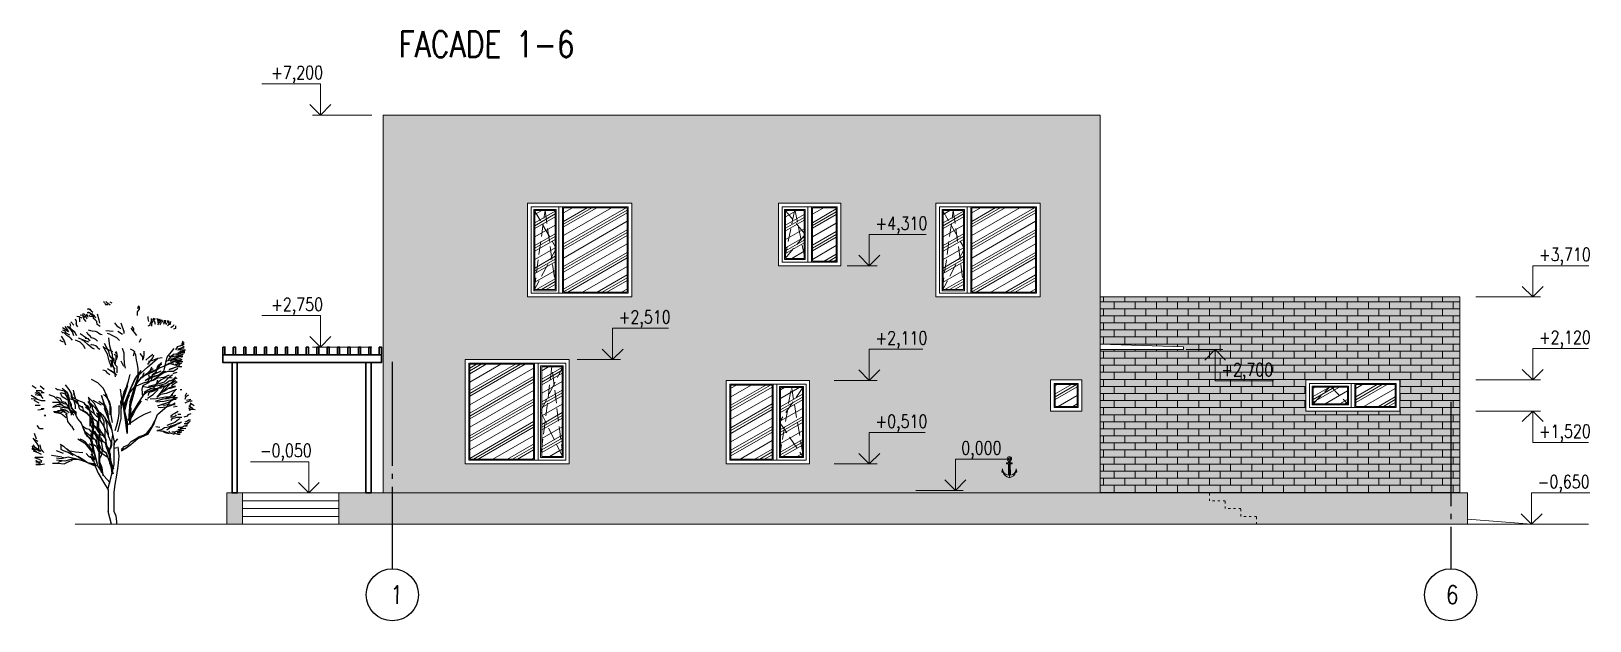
# Model space of a CAD drawing. Header units: millimetres. Extents: x 53645 to 137188, y 78097 to 135533.
# Drawn here: x 54394 to 84291, y 124221 to 135533 of the extents above; entities that cross this region are included whole.
import ezdxf

# ---------------------------------------------------------------- set-up
doc = ezdxf.new("R2010")
doc.units = ezdxf.units.MM
for name, pattern in [('ACAD_ISO03W100', [30, 12, -18]), ('CONTI', [0]), ('GOST2.303 4', [7, 5, -2, 0]), ('GOST2.303 5', [24, 20, -1.5, 1, -1.5])]:
    doc.linetypes.add(name, pattern=pattern)
for name, color, linetype in [('axis_dim', 40, 'CONTI'), ('tree', 67, 'Continuous'), ('wall', 5, 'Continuous')]:
    doc.layers.add(name, color=color, linetype=linetype)
for name, color, linetype, lineweight in [('doors_windows', 4, 'Continuous', 5), ('hatch', 7, 'Continuous', 5), ('mark', 174, 'Continuous', 15), ('Wall2', 5, 'Continuous', 5)]:
    doc.layers.add(name, color=color, linetype=linetype, lineweight=lineweight)
doc.styles.add('$DDT_AUDIT_GENERATED_(7E2899)_FixedEmptyName', font='ltypeshp.shx')
doc.styles.add('GOST 2.304', font='CS_Gost2304.shx', dxfattribs={"width": 0.8, "oblique": 15})
pattern_1 = [(0, (42856.98, -39823.39), (0, 135.4836), []), (90, (42856.98, -39823.39), (-203.2, 135.4836), [135.4836, -135.4836])]

msp = doc.modelspace()

# ---------------------------------------------------------------- texts
at = {"layer": 'axis_dim', "color": 18, "linetype": 'Continuous', "lineweight": 25, "ltscale": 100, "true_color": 0x000000, "char_height": 350, "attachment_point": 1, "style": 'GOST 2.304'}
for s, insert, width in [('\\Fsimplex.shx;\\W0.8000000000;\\Q0.2617993878;\\T1.0000000000;\\o\\l1', (61285.2, 124896.4), 360.064), ('\\Fsimplex.shx;\\W0.8000000000;\\Q0.2617993878;\\T1.0000000000;\\o\\l6', (81531.7, 124896.4), 479.936)]:
    msp.add_mtext(s, dxfattribs=dict(at, insert=insert, width=width))
at = {"layer": 'mark', "linetype": 'Continuous', "ltscale": 100, "attachment_point": 1}
for s, insert, char_height, width, style in [('{\\Fsimplex|c0;\\Q0.2618;\\W0.8;FACADE 1-6}', (61441.1, 135533.3), 500, 6038.242, '$DDT_AUDIT_GENERATED_(7E2899)_FixedEmptyName'), ('\\Fsimplex.shx;\\W0.8000000000;\\Q0.2617993878;\\T1.0000000000;\\o\\l+7,200', (58997.8, 134864.5), 250, 1253.816, 'GOST 2.304'), ('\\Fsimplex.shx;\\W0.8000000000;\\Q0.2617993878;\\T1.0000000000;\\o\\l+4,310', (70589.8, 131974.5), 250, 1215.72, 'GOST 2.304'), ('\\Fsimplex.shx;\\W0.8000000000;\\Q0.2617993878;\\T1.0000000000;\\o\\l+3,710', (83315, 131374.5), 250, 1215.72, 'GOST 2.304'), ('\\Fsimplex.shx;\\W0.8000000000;\\Q0.2617993878;\\T1.0000000000;\\o\\l+2,750', (58997.8, 130416.5), 250, 1253.816, 'GOST 2.304'), ('\\Fsimplex.shx;\\W0.8000000000;\\Q0.2617993878;\\T1.0000000000;\\o\\l+2,510', (65664.9, 130174.5), 250, 1215.72, 'GOST 2.304'), ('\\Fsimplex.shx;\\W0.8000000000;\\Q0.2617993878;\\T1.0000000000;\\o\\l+2,110', (70589.8, 129774.5), 250, 1177.625, 'GOST 2.304'), ('\\Fsimplex.shx;\\W0.8000000000;\\Q0.2617993878;\\T1.0000000000;\\o\\l+2,120', (83315, 129784.5), 250, 1215.72, 'GOST 2.304'), ('\\Fsimplex.shx;\\W0.8000000000;\\Q0.2617993878;\\T1.0000000000;\\o\\l+2,700', (77222.1, 129164.5), 250, 1253.816, 'GOST 2.304'), ('\\Fsimplex.shx;\\W0.8000000000;\\Q0.2617993878;\\T1.0000000000;\\o\\l+0,510', (70589.8, 128174.5), 250, 1215.72, 'GOST 2.304'), ('\\Fsimplex.shx;\\W0.8000000000;\\Q0.2617993878;\\T1.0000000000;\\o\\l+1,520', (83315, 127984.5), 250, 1215.72, 'GOST 2.304'), ('\\Fsimplex.shx;\\W0.8000000000;\\Q0.2617993878;\\T1.0000000000;\\o\\l0,000', (72234.5, 127664.5), 250, 1012.622, 'GOST 2.304'), ('\\Fsimplex.shx;\\W0.8000000000;\\Q0.2617993878;\\T1.0000000000;\\o\\l-0,050', (58781.2, 127614.5), 250, 1253.816, 'GOST 2.304'), ('\\Fsimplex.shx;\\W0.8000000000;\\Q0.2617993878;\\T1.0000000000;\\o\\l-0,650', (83292.8, 127014.5), 250, 1253.816, 'GOST 2.304')]:
    msp.add_mtext(s, dxfattribs=dict(at, insert=insert, char_height=char_height, width=width, style=style))

# ---------------------------------------------------------------- blocks, each defined once
blk = doc.blocks.new('z_03')
at = {"layer": 'tree', "color": 0}
for p, q in [((20, 2026), (-111, 2554)), ((152, 1551), (20, 2026)), ((152, 1472), (152, 547)), ((0, 0), (152, 547))]:
    blk.add_line(p, q, dxfattribs=at)
for points in [[(-1144, 9354), (-1113, 9228)], [(-26, 9464), (67, 9508)], [(67, 9384), (208, 9477), (235, 9539)], [(306, 9495), (258, 9415), (163, 9415)], [(306, 9495), (354, 9525)], [(-2510, 8534), (-2536, 8681)], [(-2452, 8556), (-2484, 8628), (-2452, 8702)], [(-2370, 8717), (-2427, 8608)], [(-2427, 8717), (-2395, 8665)], [(-2286, 8739), (-2286, 8645), (-2343, 8556)], [(-2229, 8571), (-2259, 8665), (-2259, 8739)], [(-2202, 8645), (-2145, 8754)], [(-2120, 8645), (-2061, 8775)], [(-2120, 8754), (-2120, 8702)], [(-1979, 8534), (-2061, 8665), (-2004, 8775)], [(-2004, 8791), (-2004, 8717)], [(-1979, 8717), (-1947, 8811)], [(-1979, 8717), (-1979, 8628)], [(-1843, 8811), (-1817, 8717), (-1869, 8571)], [(-1760, 8754), (-1817, 8827)], [(-1760, 8754), (-1760, 8702), (-1728, 8645), (-1702, 8556), (-1702, 8482)], [(-1562, 8499), (-1644, 8519), (-1644, 8571), (-1702, 8702), (-1702, 8811)], [(-1592, 8681), (-1562, 8791), (-1562, 8900)], [(-1113, 8937), (-1113, 9099), (-1196, 9208), (-1196, 9317)], [(616, 9003), (545, 8755), (518, 8604)], [(616, 8556), (637, 8679), (709, 8755), (780, 8804), (780, 8866), (780, 8879), (926, 8897), (970, 8959)], [(780, 8959), (687, 8834)], [(926, 9003), (878, 8971), (828, 8959), (780, 8959), (855, 9021)], [(878, 9144), (806, 9083)], [(828, 8971), (947, 9052), (1045, 9052)], [(878, 9144), (947, 9189)], [(1019, 9238), (926, 9207), (899, 9176)], [(947, 9189), (1045, 9207)], [(1019, 9096), (970, 9065)], [(1002, 8853), (1057, 8991)], [(1041, 8783), (1120, 8922)], [(1068, 8928), (1138, 8959), (1182, 8989), (1254, 8989)], [(1238, 8922), (1184, 8783), (1105, 8681)], [(1138, 8848), (1232, 8941)], [(1232, 8941), (1346, 8959)], [(1373, 8879), (1275, 8834)], [(1395, 8853), (1370, 8783), (1370, 8667)], [(1373, 8879), (1492, 8897)], [(1518, 8715), (1518, 8602), (1518, 8612), (1518, 8533), (1463, 8451)], [(1518, 8715), (1542, 8783)], [(-2735, 8499), (-2735, 8388), (-2651, 8353)], [(-2536, 8425), (-2594, 8462), (-2651, 8499), (-2677, 8556)], [(-2452, 8556), (-2395, 8499)], [(-2120, 8645), (-2061, 8519)], [(-1082, 8086), (-843, 8396)], [(-871, 8473), (-932, 8374), (-932, 8297)], [(-393, 8621), (-524, 8251)], [(-524, 8287), (-524, 8167)], [(-464, 8120), (-262, 8251)], [(-393, 8371), (-262, 8453)], [(48, 8120), (-202, 8001), (-333, 7870)], [(-262, 8453), (-143, 8621)], [(-72, 8251), (250, 8287)], [(48, 8120), (179, 8167)], [(1005, 8324), (903, 8293), (838, 8284), (707, 8271), (625, 8241), (542, 8186), (477, 8143), (410, 8122)], [(496, 8467), (616, 8556)], [(861, 7979), (899, 8038), (1017, 8139), (1057, 8224)], [(1226, 8062), (1161, 8038), (1068, 7970), (1017, 7955), (991, 7914), (913, 7864)], [(1226, 8062), (1343, 8147)], [(1816, 8465), (1768, 8382), (1713, 8346), (1606, 8259), (1581, 8209), (1503, 8087)], [(1621, 8519), (1753, 8667)], [(1621, 8072), (1674, 8243), (1729, 8312), (1832, 8416), (1885, 8485)], [(1792, 8602), (1768, 8485)], [(1792, 8003), (1924, 8087), (2058, 8224)], [(2097, 8327), (2018, 8293), (1964, 8190), (1808, 8106)], [(2003, 8465), (1950, 8396), (1847, 8243)], [(1885, 8259), (1940, 8312), (2097, 8416)], [(2161, 8053), (2029, 7851), (1979, 7679)], [(2072, 8175), (2151, 8259)], [(-2933, 7486), (-3042, 7471), (-3156, 7471)], [(-3130, 7454), (-3019, 7406)], [(-2978, 7406), (-3130, 7406)], [(-3067, 7742), (-3099, 7778)], [(-2817, 7612), (-3015, 7669), (-3099, 7721)], [(-2985, 7560), (-3099, 7632)], [(-3099, 7538), (-2985, 7523), (-2901, 7471), (-2817, 7449)], [(-3015, 7721), (-3067, 7852)], [(-3067, 7742), (-2933, 7632)], [(-2844, 7508), (-2985, 7560)], [(-2978, 7406), (-2834, 7310)], [(-2817, 7612), (-2735, 7471)], [(-2249, 6593), (-2381, 7148), (-2671, 7518)], [(-1361, 7068), (-1395, 7261), (-1395, 7406)], [(-1196, 7792), (-1271, 7958)], [(-1140, 6380), (-1140, 6669), (-1099, 6911), (-1065, 7028), (-1031, 7261), (-955, 7427), (-803, 7503)], [(-932, 7204), (-993, 7432)], [(-457, 7535), (-518, 7336), (-518, 7150), (-540, 6888), (-578, 6690)], [(-201, 7390), (-243, 7179), (-201, 7044)], [(-148, 7363), (-232, 7294)], [(-108, 6984), (77, 7213), (120, 7390), (306, 7745)], [(321, 7564), (172, 7493), (-39, 7397)], [(-16, 7297), (77, 7626)], [(77, 7626), (120, 7982)], [(95, 6941), (179, 7283), (358, 7615)], [(576, 7533), (512, 7500)], [(576, 7533), (616, 7592)], [(681, 7904), (603, 7837)], [(616, 7592), (693, 7636), (758, 7669), (861, 7687), (886, 7717)], [(681, 7904), (758, 7955), (861, 7979)], [(886, 7602), (811, 7541), (747, 7517)], [(886, 7602), (1003, 7687)], [(970, 7798), (1414, 7969)], [(1003, 7687), (1188, 7853), (1265, 7888)], [(1133, 7972), (1068, 7972)], [(1564, 7892), (1359, 7814), (1209, 7659), (1148, 7526)], [(1792, 8003), (1689, 7885)], [(2058, 7798), (2161, 7832), (2214, 7900)], [(-3130, 7334), (-2939, 7334)], [(-2749, 7167), (-3070, 7298)], [(-2834, 7261), (-3053, 7261)], [(-2978, 7186), (-3053, 7186)], [(-2757, 6993), (-2910, 6965), (-3053, 6965)], [(-1882, 6573), (-2061, 6709), (-2056, 6704), (-2207, 6752), (-2352, 6821), (-2461, 6897), (-2614, 6945), (-2723, 7014), (-2868, 7042), (-2944, 7056), (-3019, 7056)], [(-3011, 6965), (-2749, 7048)], [(-2879, 6834), (-3011, 6917)], [(-2808, 6751), (-3011, 6751)], [(-2538, 7186), (-2648, 7282), (-2868, 7310), (-2978, 7330)], [(-2978, 7186), (-2910, 7186)], [(-2978, 7117), (-2910, 7090), (-2834, 7117), (-2682, 7117)], [(-2723, 7117), (-2944, 7213)], [(-2939, 6834), (-2690, 6965)], [(-2939, 6965), (-2808, 6965)], [(-2808, 6965), (-2939, 6881)], [(-2910, 6883), (-2799, 6834), (-2723, 6834)], [(-2799, 6738), (-2910, 6814)], [(-2834, 7261), (-2723, 7282)], [(-1829, 6321), (-2216, 6485), (-2207, 6484), (-2427, 6559), (-2648, 6559), (-2834, 6676)], [(-2296, 6799), (-2499, 6881), (-2808, 6799)], [(-2799, 7213), (-2682, 7186), (-2461, 7186)], [(-2799, 6738), (-2461, 6621), (-2648, 6690)], [(-2749, 7048), (-2618, 7048), (-2296, 6965)], [(-2723, 7117), (-2538, 7090)], [(-2503, 7000), (-2723, 7000)], [(-2648, 6869), (-2427, 6848), (-2318, 6800)], [(-2538, 7186), (-2427, 7042)], [(-1575, 6979), (-1760, 7028), (-1980, 7117), (-2165, 7138)], [(-2131, 6931), (-1980, 6786), (-1911, 6593)], [(-2131, 6834), (-1980, 6786)], [(-2117, 6909), (-1958, 6645), (-1536, 6461), (-1246, 6275), (-983, 5906)], [(-1115, 6354), (-1536, 6724), (-1958, 7094)], [(-1794, 7235), (-1760, 7138), (-1650, 7000), (-1539, 6834)], [(-1470, 6404), (-1625, 6554), (-1780, 6674)], [(-1470, 7028), (-1615, 7165), (-1760, 7282)], [(-1703, 6723), (-1572, 6404), (-1625, 6268), (-1519, 6030)], [(-1209, 7310), (-1327, 7165), (-1327, 7028)], [(-518, 6754), (-415, 6983)], [(-66, 7143), (-100, 7064), (-100, 6949), (-155, 6832), (-216, 6754), (-216, 6605), (-216, 6488)], [(-201, 7070), (-201, 7213), (-108, 7272)], [(-150, 6841), (-201, 7070)], [(-167, 6310), (-107, 6667), (24, 7001)], [(-155, 6644), (-100, 6715), (-11, 6832), (-11, 6949), (50, 7026)], [(-16, 7297), (-16, 6866)], [(95, 6941), (15, 6728)], [(-2499, 6143), (-2808, 6263)], [(-2559, 5941), (-2808, 6108)], [(-2723, 6484), (-2799, 6511)], [(-2749, 6310), (-2559, 6143)], [(-2749, 6143), (-2559, 6024)], [(-2723, 6484), (-2614, 6436)], [(-2559, 6059), (-2690, 6192)], [(-2454, 6287), (-2609, 6418)], [(-2609, 6118), (-2347, 5860)], [(-2609, 6030), (-2400, 5996)], [(-2585, 6268), (-2270, 6253), (-2115, 6185), (-1906, 5996), (-1799, 5846), (-1548, 5734), (-1388, 5648)], [(-2270, 5894), (-2400, 5982), (-2555, 6049)], [(-1417, 6065), (-1799, 6166), (-1984, 6268), (-2245, 6302), (-2478, 6404)], [(-2454, 6287), (-2245, 6084), (-2037, 6015), (-1572, 5894), (-1799, 5913), (-2061, 5948), (-2299, 6030), (-2478, 6151)], [(-2323, 6538), (-2168, 6437), (-1780, 6166)], [(-2037, 6418), (-2245, 6588)], [(-2107, 6549), (-1785, 6394)], [(-1441, 6151), (-1703, 6335), (-2008, 6383)], [(-1930, 6030), (-1984, 6185)], [(-1340, 5443), (-1310, 5798), (-1364, 5948), (-1596, 6065), (-1727, 6199), (-1756, 6418), (-1930, 6538)], [(-1882, 6573), (-1650, 6471), (-1417, 6369)], [(-1829, 6321), (-1441, 6151)], [(-1436, 6380), (-1285, 6256)], [(-1065, 5932), (-1436, 6077)], [(-1327, 6305), (-1395, 6497)], [(-1251, 6580), (-1099, 6339)], [(-1178, 6500), (-999, 6227), (-810, 5810), (-619, 5357), (-548, 4977)], [(-1165, 6391), (-933, 5556), (-796, 5039), (-796, 4273), (-744, 4626), (-796, 5255), (-976, 5849), (-1165, 6391)], [(-741, 5540), (-834, 5836), (-1012, 6216), (-1104, 6368)], [(-543, 5700), (-460, 5424), (-376, 5231), (-403, 4962), (-429, 5122), (-543, 5517), (-684, 5969), (-793, 6406)], [(-684, 6058), (-627, 5860), (-543, 5700)], [(50, 6593), (-127, 6477), (-216, 6377)], [(-127, 6477), (-127, 6455), (172, 6649)], [(260, 6571), (199, 6494), (83, 6416)], [(214, 5525), (345, 5810), (595, 6059), (857, 6192)], [(260, 6571), (377, 6593)], [(-3201, 5310), (-3391, 5357)], [(-3170, 5464), (-3301, 5545)], [(-3201, 5607), (-3130, 5476)], [(-3170, 5464), (-3141, 5342)], [(-2939, 5775), (-3011, 5775)], [(-2507, 5443), (-2817, 5429)], [(-2270, 5894), (-2192, 5763), (-2061, 5598), (-1930, 5443), (-2090, 5565), (-2347, 5614), (-2609, 5715), (-2793, 5783)], [(-2793, 5410), (-2555, 5309), (-2425, 5138), (-2376, 5056)], [(-2192, 5259), (-2425, 5309), (-2764, 5361)], [(-2478, 5846), (-2585, 5894), (-2740, 5929)], [(-2740, 5734), (-2609, 5598), (-2531, 5497)], [(-1960, 5075), (-2139, 5124), (-2400, 5206), (-2609, 5309), (-2740, 5545)], [(-2740, 5512), (-2555, 5410), (-2376, 5376), (-2168, 5361)], [(-2715, 5880), (-2507, 5817), (-2400, 5798)], [(-1882, 5274), (-2008, 5309), (-2168, 5361), (-2347, 5395), (-2633, 5545)], [(-2507, 5443), (-2299, 5443), (-2061, 5395), (-1906, 5376)], [(-2478, 5846), (-2270, 5701)], [(-2347, 5860), (-2192, 5667)], [(-1572, 5512), (-1596, 5614), (-1756, 5749), (-2008, 5846), (-2139, 5929), (-2270, 5929)], [(-2270, 5701), (-2061, 5598)], [(-1694, 5722), (-2249, 5906)], [(-1930, 5798), (-2139, 5880)], [(-2139, 5827), (-1882, 5798)], [(-1535, 5394), (-1785, 5560), (-1987, 5775)], [(-1960, 5798), (-1829, 5715), (-1703, 5667), (-1596, 5667), (-1495, 5648)], [(-1930, 5798), (-1679, 5827)], [(-1906, 5376), (-1650, 5361)], [(-1694, 5722), (-1404, 5616), (-1115, 5166)], [(-1679, 5827), (-1310, 5894)], [(-1548, 5309), (-1441, 5342)], [(-1495, 5648), (-1364, 5531)], [(-1047, 5977), (-750, 5607)], [(-902, 5607), (-933, 5555)], [(-925, 5527), (-895, 5581)], [(-886, 5554), (-918, 5499)], [(-910, 5471), (-878, 5527)], [(-871, 5500), (-904, 5445)], [(-896, 5417), (-862, 5475)], [(-854, 5448), (-888, 5389)], [(-881, 5361), (-845, 5422)], [(-838, 5395), (-873, 5333)], [(-866, 5305), (-830, 5368)], [(-821, 5342), (-859, 5277)], [(-488, 5024), (-750, 5560)], [(-750, 5525), (-679, 5357), (-548, 4858)], [(-270, 3953), (-402, 4508), (-402, 5062), (-693, 5934)], [(-488, 5024), (-679, 5476)], [(-563, 4774), (-659, 4395), (-659, 4094), (-659, 3879), (-606, 4361), (-520, 4955), (-426, 5464), (-374, 5790)], [(-638, 5822), (-622, 5851)], [(-610, 5830), (-629, 5795)], [(-622, 5770), (-599, 5808)], [(-589, 5786), (-613, 5743)], [(-605, 5716), (-577, 5765)], [(-566, 5743), (-596, 5690)], [(-589, 5663), (-554, 5722)], [(-544, 5700), (-581, 5638)], [(-469, 5343), (-563, 4774)], [(-454, 5409), (-492, 5342)], [(-36, 4357), (24, 4691), (24, 4977), (83, 5226), (274, 5560)], [(83, 5108), (155, 5357)], [(101, 4416), (158, 4816), (325, 5179), (428, 5517), (293, 4962), (101, 4416)], [(155, 5310), (214, 5560)], [(345, 5560), (214, 5441)], [(545, 4808), (753, 5179), (1010, 5445)], [(634, 4620), (734, 4710), (780, 4875), (825, 4939), (825, 5030), (926, 5159), (980, 5414)], [(1171, 5193), (1402, 5288), (1678, 5434), (1721, 5589), (1725, 5598), (1813, 5766), (1980, 5964)], [(1377, 4943), (1420, 5124), (1703, 5366)], [(1635, 5615), (1541, 5373), (1635, 5736)], [(1900, 5406), (1637, 5328), (1725, 5438), (1725, 5598)], [(2116, 5822), (1900, 5654), (1853, 5494), (1813, 5328), (1773, 5128), (1725, 4961)], [(1725, 5128), (1853, 5351), (1980, 5574), (2148, 5630)], [(1773, 5239), (1941, 5351)], [(1910, 5555), (1816, 4961)], [(2685, 5555), (2461, 5469), (2237, 5253), (2048, 5168), (1910, 5141)], [(2402, 5822), (2314, 5766), (2275, 5766), (2029, 5710), (1941, 5574)], [(1941, 5351), (2116, 5462)], [(1980, 5216), (2116, 5239), (2187, 5382), (2363, 5438)], [(2116, 5462), (2187, 5630)], [(3190, 5351), (3014, 5295), (2848, 5295)], [(2887, 5766), (3063, 5910)], [(2887, 5630), (3014, 5630)], [(2936, 5630), (3014, 5710), (3230, 5710)], [(2936, 5382), (3014, 5494)], [(3230, 5686), (3102, 5630), (3014, 5494), (3277, 5542)], [(3063, 5542), (3277, 5630)], [(3445, 5382), (3190, 5351), (3277, 5406)], [(3230, 5818), (3406, 5930)], [(3277, 5406), (3445, 5518)], [(-3578, 4902), (-3324, 4934)], [(-3539, 5070), (-3363, 5182)], [(-3324, 5070), (-3490, 4958)], [(-3451, 5274), (-3320, 5274), (-3130, 5190)], [(-3290, 4963), (-3417, 5002)], [(-3417, 4907), (-3309, 4864)], [(-3277, 4701), (-3404, 4741)], [(-3393, 5157), (-3309, 5030)], [(-3277, 4701), (-3234, 4629), (-3086, 4590)], [(-2956, 4701), (-2829, 4701)], [(-2535, 4645), (-2599, 4701), (-2703, 4756), (-2853, 4836)], [(-2807, 5047), (-2647, 5013)], [(-2766, 4685), (-2722, 4629), (-2599, 4590), (-2516, 4590)], [(-2724, 5182), (-2545, 5080)], [(-2438, 5133), (-2724, 5114)], [(-2545, 5080), (-2337, 5013), (-2206, 4997), (-2076, 4978), (-1999, 4997)], [(-2438, 5133), (-2259, 5080), (-2128, 5114)], [(-1827, 4323), (-1958, 4692), (-2381, 5062)], [(-2192, 5259), (-1930, 5226)], [(-692, 4269), (-1115, 4559), (-1404, 4718), (-1694, 4823)], [(-933, 4739), (-744, 4422), (-744, 4602), (-1028, 4955), (-1261, 5282), (-1028, 4921), (-933, 4739)], [(-1115, 5166), (-692, 4454)], [(-887, 4780), (-922, 4720)], [(-910, 4700), (-873, 4764)], [(-861, 4746), (-899, 4681)], [(-886, 4661), (-847, 4729)], [(-833, 4713), (-875, 4640)], [(-819, 4695), (-862, 4620)], [(-852, 5249), (-814, 5315)], [(-850, 4600), (-806, 4679)], [(-806, 5288), (-844, 5221)], [(-836, 5194), (-797, 5262)], [(-793, 5227), (-829, 5166)], [(-750, 4694), (-824, 4564), (-826, 4560), (-778, 4644)], [(-784, 5121), (-824, 5052)], [(-824, 5011), (-782, 5085)], [(-779, 5049), (-824, 4971)], [(-824, 4930), (-775, 5014)], [(-773, 4978), (-824, 4889)], [(-824, 4957), (-824, 4877)], [(-824, 4849), (-770, 4943)], [(-767, 4907), (-824, 4808)], [(-824, 4767), (-764, 4872)], [(-761, 4836), (-824, 4727)], [(-824, 4686), (-759, 4800)], [(-755, 4765), (-824, 4645)], [(-824, 4605), (-753, 4729)], [(-821, 5138), (-791, 5192)], [(-788, 5156), (-815, 5110)], [(-815, 4748), (-815, 4728)], [(-600, 4628), (-557, 4701)], [(-582, 4699), (-549, 4756)], [(-565, 4771), (-542, 4811)], [(-293, 5062), (-335, 5062), (-335, 5090)], [(-308, 5063), (-308, 4736), (-271, 4457), (-241, 4352), (-241, 4328), (-141, 4005)], [(-111, 3583), (20, 4217), (311, 4957)], [(905, 5179), (706, 4980), (602, 4846), (498, 4780), (392, 4685), (136, 4314), (-16, 4019)], [(83, 5108), (83, 4858), (83, 4691)], [(545, 5274), (241, 5046)], [(588, 4875), (433, 4620), (341, 4427), (341, 4200), (287, 4043), (287, 3888), (287, 3705)], [(287, 4108), (387, 4300), (487, 4455), (487, 4620), (588, 4775)], [(801, 5311), (449, 5112)], [(545, 3297), (545, 3497), (545, 3688), (498, 3887), (602, 4153), (602, 4381), (753, 4485), (858, 4685), (952, 4874), (1114, 5008)], [(649, 4780), (545, 4551)], [(880, 4839), (734, 4747)], [(1377, 4943), (1101, 4789), (964, 4668), (818, 4487), (775, 4315), (775, 4108), (818, 3867), (818, 3627)], [(843, 3704), (800, 3980), (800, 4151), (800, 4358), (895, 4564), (1033, 4746), (1171, 4840)], [(905, 4827), (1010, 5056)], [(1017, 5250), (926, 5095), (926, 4967)], [(938, 4867), (1171, 5193)], [(938, 4867), (938, 4504), (938, 4203)], [(1010, 5056), (1162, 5122)], [(1266, 5056), (1209, 4827)], [(1637, 5328), (1471, 5272), (1430, 5128), (1255, 5016)], [(1445, 4504), (1584, 4806)], [(1853, 5048), (1773, 4905), (1510, 4713)], [(1510, 4769), (1725, 4961)], [(1637, 5328), (1558, 5104), (1558, 4936)], [(1584, 4806), (1721, 5020)], [(1722, 4865), (1674, 4732), (1618, 4666)], [(1721, 5020), (1721, 5141)], [(1722, 4666), (1722, 4732), (1769, 4865)], [(1722, 4200), (1874, 4399), (1931, 4761)], [(1725, 4961), (1725, 5128)], [(1853, 4961), (1725, 4793)], [(1813, 4769), (1980, 4881)], [(1853, 5048), (1980, 5216)], [(2116, 5104), (2029, 5048), (1853, 5016)], [(1853, 4961), (2116, 4992), (2275, 5048), (2530, 4992)], [(1910, 4867), (2091, 4806), (2237, 4746), (2461, 4780)], [(2323, 4867), (2143, 4867), (1910, 4746)], [(1979, 4732), (1931, 4666)], [(2091, 4685), (1954, 4564)], [(1980, 4881), (2187, 4936)], [(2490, 4825), (2275, 4825), (2187, 4881), (2029, 4881)], [(2091, 4685), (2323, 4806)], [(2116, 5104), (2275, 5216), (2530, 5216)], [(2490, 5048), (2314, 5128), (2116, 5128)], [(2886, 4685), (2843, 4625), (2843, 4685), (2843, 4625)], [(2887, 4936), (3014, 4936)], [(3161, 4901), (2937, 4926)], [(3277, 5104), (3063, 5104)], [(3102, 5184), (3318, 5295)], [(-3372, 4451), (-3309, 4451)], [(-3170, 4300), (-3277, 4352), (-3365, 4407)], [(-3309, 4451), (-3245, 4407), (-3139, 4367)], [(-3297, 4316), (-3170, 4300)], [(-3245, 4261), (-3139, 4205)], [(-3234, 4193), (-3107, 4193)], [(-2924, 4094), (-3182, 4109)], [(-3170, 4300), (-3107, 4300)], [(-3107, 4193), (-3023, 4137), (-2853, 4137)], [(-2881, 4053), (-2968, 4010), (-3095, 4027)], [(-3023, 4066), (-2892, 4038), (-2829, 4038)], [(-3000, 4574), (-2785, 4574), (-2686, 4546), (-2580, 4518), (-2535, 4435)], [(-2365, 4038), (-2472, 4121), (-2703, 4221), (-2853, 4328), (-3000, 4380)], [(-2555, 4300), (-2703, 4367), (-2809, 4463), (-2937, 4534)], [(-2937, 4316), (-2766, 4276), (-2472, 4177), (-2365, 4149)], [(-2555, 4300), (-2365, 4221)], [(-2472, 4177), (-2555, 4233)], [(-1937, 4010), (-2088, 3999), (-2238, 3982), (-2301, 3954), (-2428, 3926)], [(-2365, 4149), (-2258, 4121), (-2131, 4038), (-1961, 4010)], [(-2068, 4149), (-1897, 4177)], [(-439, 3127), (-439, 3170), (-476, 3170), (-476, 3189), (-506, 3189), (-506, 3214), (-741, 3344), (-439, 3146), (-506, 3319), (-704, 3405), (-840, 3536), (-1007, 3647), (-1173, 3752), (-1371, 3808), (-1501, 3895), (-1705, 4155), (-1866, 4457)], [(-1827, 4323), (-1536, 3848), (-1115, 3663), (-824, 3399), (-561, 3214), (-402, 3214)], [(-792, 4661), (-839, 4581)], [(-824, 4524), (-746, 4658)], [(-745, 4620), (-824, 4483)], [(-824, 4442), (-754, 4565)], [(-824, 4402), (-761, 4511)], [(-744, 4499), (-767, 4460), (-769, 4456), (-824, 4361)], [(-764, 4628), (-815, 4540)], [(-803, 4520), (-751, 4610)], [(-744, 4581), (-791, 4501)], [(-779, 4480), (-744, 4540)], [(-744, 4459), (-755, 4440)], [(-589, 4485), (-659, 4365)], [(-659, 4324), (-596, 4431)], [(-604, 4376), (-659, 4283)], [(-653, 4412), (-581, 4539)], [(-573, 4593), (-636, 4484)], [(-618, 4555), (-565, 4648)], [(-271, 4328), (-241, 4328), (-271, 4328)], [(-172, 4024), (-172, 4067)], [(716, 4196), (568, 4100), (352, 3817), (245, 3635), (245, 3419), (170, 3183), (62, 2947), (62, 2792), (29, 2698), (-12, 2555), (-79, 2366)], [(40, 3541), (141, 3770), (141, 3888), (195, 4108)], [(141, 3797), (287, 4108)], [(195, 4108), (195, 4263), (287, 4583)], [(364, 3821), (522, 4084)], [(905, 4418), (753, 4219), (498, 3849)], [(545, 4019), (545, 4219), (545, 4447), (545, 4551), (649, 4619)], [(858, 4048), (706, 3953)], [(753, 3953), (858, 4180), (905, 4381)], [(1213, 4126), (1076, 3798), (938, 3704), (800, 3282)], [(804, 3892), (952, 4053), (1093, 4080), (1242, 4196)], [(905, 4418), (905, 4513), (858, 4513), (905, 4513)], [(1213, 4126), (1308, 4358), (1445, 4504), (1308, 4324), (1171, 4005), (1033, 3764), (895, 3618)], [(926, 3668), (1118, 3862), (1163, 4008)], [(1722, 4200), (1618, 4029)], [(3087, 4095), (2934, 4095)], [(3087, 4095), (3191, 4229)], [(-3011, 3982), (-2905, 3971), (-2916, 3971), (-2829, 3971), (-2817, 3971), (-2905, 3999)], [(-2860, 3926), (-2987, 3943)], [(-2662, 3915), (-2829, 3859), (-2937, 3859)], [(-2937, 3915), (-2809, 3915)], [(-2829, 3971), (-2766, 3971), (-2703, 3943), (-2580, 3943)], [(-2694, 3844), (-2503, 3900), (-2460, 3982)], [(-2460, 3872), (-2353, 3900), (-2270, 3926), (-2183, 3982)], [(-111, 2554), (-111, 3029), (-111, 3478), (-270, 3663)], [(-111, 3583), (-111, 3399)], [(241, 3385), (95, 3158), (-5, 3385), (-5, 3578), (-51, 3825)], [(40, 3350), (-5, 3541)], [(40, 3541), (40, 3258)], [(40, 3350), (141, 3130)], [(73, 2896), (232, 3344), (232, 3635), (364, 3821)], [(82, 2650), (224, 3041), (339, 3116), (447, 3210), (555, 3466)], [(1445, 3663), (1154, 3478), (865, 3108), (733, 2554), (574, 2185), (311, 1735), (152, 1472), (152, 1551)], [(298, 3750), (224, 3372)], [(447, 3560), (298, 3513), (224, 3305)], [(514, 3844), (339, 3797)], [(480, 3703), (372, 3540)], [(706, 3953), (602, 3754), (449, 3525), (392, 3231), (449, 2937), (545, 2765)], [(447, 3560), (628, 3682), (630, 3688), (725, 3981)], [(480, 3703), (514, 3797), (804, 3892)], [(514, 3324), (555, 3703)], [(1114, 3953), (905, 3782), (706, 3630), (545, 3164)], [(844, 3588), (771, 3210), (628, 2629)], [(782, 3981), (630, 3688), (630, 3402)], [(649, 3317), (753, 3383), (858, 3383)], [(771, 3089), (844, 3493), (878, 3892)], [(771, 3305), (952, 3446)], [(825, 3450), (926, 3668)], [(946, 3319), (946, 3344), (1015, 3405), (1114, 3517), (1248, 3604), (1348, 3647)], [(2206, 3431), (2054, 3336), (1855, 3164), (1542, 3098), (1238, 3069)], [(1646, 2937), (1855, 3069), (2054, 3136), (2159, 3202), (2159, 3364)], [(2906, 3069), (3011, 3202), (3059, 3402)], [(3059, 3136), (3258, 3268), (3363, 3402)], [(3115, 3336), (3220, 3497), (3363, 3688)], [(3305, 3630), (3163, 3563)], [(3220, 3649), (3305, 3887)], [(-262, 3309), (-303, 2920), (-262, 2483), (-215, 2094), (-135, 1706), (-88, 1379), (-88, 934), (-88, 554), (-176, 355), (-215, 109), (-215, 0)], [(-108, 3257), (-218, 3281)], [(-55, 2378), (15, 2470), (52, 2575), (52, 2680)], [(68, 3024), (68, 2977), (62, 2973), (29, 2441), (-46, 2414)], [(-12, 2488), (62, 2792)], [(49, 2603), (82, 2677)], [(137, 3041), (62, 2724)], [(73, 2606), (73, 2896)], [(95, 3158), (95, 3029)], [(95, 2709), (195, 2938)], [(156, 2859), (406, 3020)], [(447, 3210), (372, 3163), (224, 3041)], [(555, 3089), (372, 2994)], [(526, 2869), (526, 2670), (421, 2432), (373, 2071)], [(406, 3020), (514, 3163)], [(421, 2205), (526, 2670)], [(545, 3297), (545, 2965), (545, 2632), (449, 2243)], [(526, 2869), (526, 3336)], [(649, 3317), (545, 3079)], [(587, 2507), (665, 2761), (714, 2952), (800, 3142), (927, 3309)], [(630, 2500), (886, 2566), (1190, 2699), (1542, 2803), (1855, 2869), (2159, 2803), (2359, 2831)], [(678, 2566), (1039, 2632), (1238, 2765), (1447, 2899)], [(1086, 3032), (982, 2899), (725, 2765)], [(886, 3003), (725, 2803)], [(725, 2803), (933, 2899)], [(775, 2697), (912, 2911)], [(1390, 2869), (1190, 2699)], [(1343, 2831), (1703, 3032), (1903, 3231)], [(1390, 2765), (1750, 2765), (2007, 2699), (2359, 2737)], [(2539, 2613), (2283, 2613), (2026, 2585), (1827, 2680), (1674, 2746)], [(2130, 2879), (1979, 2850)], [(2054, 3032), (2359, 3136)], [(2130, 2879), (2387, 2918), (2576, 2946)], [(2283, 2651), (2130, 2718)], [(3276, 2879), (3134, 2879), (2934, 2879)], [(3087, 2774), (2995, 2709)], [(3410, 3268), (3305, 3231), (3220, 3202), (3115, 3136), (3011, 3136)], [(3363, 3136), (3163, 3069), (3011, 3003)], [(3087, 2774), (3288, 2838)], [(3239, 2746), (3087, 2613)], [(3115, 3202), (3115, 3336)], [(3220, 3098), (3410, 3231)], [(3410, 3336), (3363, 3268)], [(73, 2606), (-59, 2157)], [(-55, 2378), (-22, 2434), (15, 2388), (-22, 2144), (15, 2620)], [(-46, 2205), (-12, 2535)], [(78, 1760), (78, 1792), (325, 2063), (460, 2317), (587, 2507)], [(479, 2538), (421, 2205)], [(982, 2604), (678, 2538)], [(678, 2470), (886, 2566)], [(3041, 2591), (3141, 2554), (3242, 2554), (3239, 2557), (3040, 2557), (2878, 2585)], [(2983, 2651), (3239, 2651)]]:
    blk.add_lwpolyline(points, dxfattribs=at)
blk = doc.blocks.new('ОК-1200-1200')
at = {"layer": 'hatch', "ltscale": 50, "true_color": 0xb0cfd8}
h = blk.add_hatch(dxfattribs=at)
h.set_pattern_fill('PLASTI', color=9, scale=1500, angle=30, style=0)
h.set_pattern_definition([(30, (6885.6, 78162.7), (-187.5, 324.7595), []), (30, (6862.17, 78203.3), (-187.5, 324.7595), []), (30, (6838.74, 78243.88), (-187.5, 324.7595), []), (30, (6768.42, 78365.67), (-187.5, 324.7595), [])])
h.paths.add_polyline_path([(25854, 212938), (26209, 212938), (26209, 212018), (25854, 212018)])
h = blk.add_hatch(dxfattribs=at)
h.set_pattern_fill('PLASTI', color=9, scale=1500, angle=30, style=0)
h.set_pattern_definition([(30, (7400.6, 78213.3), (-187.5, 324.7595), []), (30, (7377.17, 78253.9), (-187.5, 324.7595), []), (30, (7353.74, 78294.5), (-187.5, 324.7595), []), (30, (7283.42, 78416.28), (-187.5, 324.7595), [])])
h.paths.add_polyline_path([(26369, 212989), (26824, 212989), (26824, 211968), (26369, 211968)])
at = {"layer": 'doors_windows', "lineweight": 20, "ltscale": 50}
for points in [[(26914, 213078), (25714, 213078), (25714, 211878), (26914, 211878)], [(26844, 213008), (25784, 213008), (25784, 211948), (26844, 211948)], [(25784, 213008), (26279, 213008), (26279, 211948), (25784, 211948)], [(25834, 212958), (26229, 212958), (26229, 211998), (25834, 211998)], [(25854, 212938), (26209, 212938), (26209, 212018), (25854, 212018)], [(26279, 213008), (26349, 213008), (26349, 211948), (26279, 211948)], [(26349, 213008), (26844, 213008), (26844, 211948), (26349, 211948)], [(26369, 212989), (26824, 212989), (26824, 211968), (26369, 211968)]]:
    blk.add_lwpolyline(points, close=True, dxfattribs=at)
at = {"layer": 'doors_windows', "linetype": 'GOST2.303 4', "lineweight": 20, "ltscale": 50}
for points in [[(25834, 212958), (26229, 212478), (25834, 211998)], [(25834, 211998), (26032, 212958), (26229, 211998)]]:
    blk.add_lwpolyline(points, dxfattribs=at)

# ---------------------------------------------------------------- hatches: boundary and pattern name
at = {"layer": 'hatch', "ltscale": 75, "true_color": 0xcfd0cf}
h = msp.add_hatch(color=254, dxfattribs=at)
h.paths.add_polyline_path([(62716.5, 129234.5), (64716.5, 129234.5), (64716.5, 127234.5), (62716.5, 127234.5)], flags=16)
h.paths.add_polyline_path([(69326.5, 127234.5), (67726.5, 127234.5), (67726.5, 128834.5), (69326.5, 128834.5)], flags=16)
h.paths.add_polyline_path([(65916.5, 132234.5), (65916.5, 130434.5), (63916.5, 130434.5), (63916.5, 132234.5)], flags=16)
h.paths.add_polyline_path([(69926.5, 132234.5), (69926.5, 131034.5), (68726.5, 131034.5), (68726.5, 132234.5)], flags=16)
h.paths.add_polyline_path([(73746.5, 132234.5), (73746.5, 130434.5), (71746.5, 130434.5), (71746.5, 132234.5)], flags=16)
h.paths.add_polyline_path([(74896.5, 133924.5), (61146.4, 133924.5), (61146.4, 126674.5), (74896.5, 126674.5), (74896.5, 129424.5), (74896.5, 129424.5), (74896.5, 129529.5)])
h.paths.add_polyline_path([(73946.4, 128244.5), (73946.4, 128844.5), (74546.4, 128844.5), (74546.4, 128244.5)], flags=16)
at = {"layer": 'hatch', "ltscale": 75}
h = msp.add_hatch(dxfattribs=at)
h.set_pattern_fill('AR-CONC', color=252, scale=2, style=0)
h.set_pattern_definition([(50, (42856.98, -39823.4), (364.36934, -31.87817), [38.1, -419.1]), (355, (42857, -39823.4), (-70.48684, 382.1137), [30.48, -335.2812]), (100.45144, (42887.35, -39826.05), (293.8825, 350.2355), [32.38, -356.1805]), (46.1842, (42857, -39721.8), (542.1581, -84.0847), [57.15, -628.65]), (96.63556, (42902.16, -39728.8), (474.8083, 494.8522), [48.57, -534.2712]), (351.18415, (42857, -39721.8), (474.8083, 494.8522), [45.72, -502.9195]), (21, (42907.78, -39747.2), (303.2288, -204.5304), [38.1, -419.1]), (326, (42907.8, -39747.2), (123.60406, 368.3759), [30.48, -335.28]), (71.45144, (42933.05, -39764.23), (426.83284, 163.84554), [32.38, -356.1799]), (37.5, (42856.98, -39823.39), (6.17721, 169.11008), [0, -331.216, 0, -340.36, 0, -336.55]), (7.5, (42856.98, -39823.39), (133.63933, 200.36115), [0, -194.056, 0, -323.596, 0, -128.27]), (327.5, (42743.7, -39823.39), (271.18119, -11.45749), [0, -127, 0, -396.24, 0, -525.78]), (317.5, (42692.9, -39823.4), (296.25836, 50.85298), [0, -165.1, 0, -263.144, 0, -373.38])])
h.paths.add_polyline_path([(62716.5, 129234.5), (64716.5, 129234.5), (64716.5, 127234.5), (62716.5, 127234.5)], flags=16)
h.paths.add_polyline_path([(69326.5, 127234.5), (67726.5, 127234.5), (67726.5, 128834.5), (69326.5, 128834.5)], flags=16)
h.paths.add_polyline_path([(65916.5, 132234.5), (65916.5, 130434.5), (63916.5, 130434.5), (63916.5, 132234.5)], flags=16)
h.paths.add_polyline_path([(69926.5, 132234.5), (69926.5, 131034.5), (68726.5, 131034.5), (68726.5, 132234.5)], flags=16)
h.paths.add_polyline_path([(73746.5, 132234.5), (73746.5, 130434.5), (71746.5, 130434.5), (71746.5, 132234.5)], flags=16)
h.paths.add_polyline_path([(74896.5, 133924.5), (61146.4, 133924.5), (61146.4, 126674.5), (74896.5, 126674.5), (74896.5, 129424.5), (74896.5, 129424.5), (74896.5, 129529.5)])
h.paths.add_polyline_path([(73946.4, 128244.5), (73946.4, 128844.5), (74546.4, 128844.5), (74546.4, 128244.5)], flags=16)
at = {"layer": 'hatch', "ltscale": 50, "true_color": 0xb0cfd8}
h = msp.add_hatch(dxfattribs=at)
h.set_pattern_fill('PLASTI', color=9, scale=1500, angle=30, style=0)
h.set_pattern_definition([(30, (45607.64, -2601.13), (-187.5, 324.7595), []), (30, (45584.2, -2560.54), (-187.5, 324.7595), []), (30, (45560.76, -2519.94), (-187.5, 324.7595), []), (30, (45490.45, -2398.16), (-187.5, 324.7595), [])])
h.paths.add_polyline_path([(64606.5, 132144.5), (65826.5, 132144.5), (65826.5, 130524.5), (64606.5, 130524.5)])
h = msp.add_hatch(dxfattribs=at)
h.set_pattern_fill('PLASTI', color=9, scale=1500, angle=30, style=0)
h.set_pattern_definition([(30, (53437.64, -2601.13), (-187.5, 324.7595), []), (30, (53414.2, -2560.54), (-187.5, 324.7595), []), (30, (53390.76, -2519.94), (-187.5, 324.7595), []), (30, (53320.45, -2398.16), (-187.5, 324.7595), [])])
h.paths.add_polyline_path([(72436.5, 132144.5), (73656.5, 132144.5), (73656.5, 130524.5), (72436.5, 130524.5)])
h = msp.add_hatch(dxfattribs=at)
h.set_pattern_fill('PLASTI', color=9, scale=1500, angle=30, style=0)
h.set_pattern_definition([(30, (45107.64, -2601.13), (-187.5, 324.7595), []), (30, (45084.2, -2560.54), (-187.5, 324.7595), []), (30, (45060.76, -2519.94), (-187.5, 324.7595), []), (30, (44990.45, -2398.16), (-187.5, 324.7595), [])])
h.paths.add_polyline_path([(64056.5, 132094.5), (64446.5, 132094.5), (64446.5, 130574.5), (64056.5, 130574.5)])
h = msp.add_hatch(dxfattribs=at)
h.set_pattern_fill('PLASTI', color=9, scale=1500, angle=30, style=0)
h.set_pattern_definition([(30, (52937.64, -2601.13), (-187.5, 324.7595), []), (30, (52914.2, -2560.54), (-187.5, 324.7595), []), (30, (52890.76, -2519.94), (-187.5, 324.7595), []), (30, (52820.45, -2398.16), (-187.5, 324.7595), [])])
h.paths.add_polyline_path([(71886.5, 132094.5), (72276.5, 132094.5), (72276.5, 130574.5), (71886.5, 130574.5)])
at = {"layer": 'hatch', "ltscale": 75, "true_color": 0x3f3a3a}
h = msp.add_hatch(color=250, dxfattribs=at)
h.paths.add_polyline_path([(81796.9, 130434.5), (74896.5, 130434.5), (74896.5, 129529.5), (76496.5, 129479.5), (76496.5, 129429.5), (76496.5, 129424.5), (74896.5, 129424.5), (74896.5, 126674.5), (81796.9, 126674.5)])
h.paths.add_polyline_path([(78846.9, 128244.5), (78846.9, 128844.5), (80646.6, 128844.5), (80646.9, 128844.5), (80646.9, 128244.5)], flags=16)
at = {"layer": 'hatch', "ltscale": 75, "true_color": 0x2e2e2e}
h = msp.add_hatch(dxfattribs=at)
h.set_pattern_fill('AR-BRSTD', color=250, scale=2, style=0)
h.set_pattern_definition(pattern_1)
h.paths.add_polyline_path([(81796.9, 130434.5), (74896.5, 130434.5), (74896.5, 129529.5), (76496.5, 129479.5), (76496.5, 129429.5), (76496.5, 129424.5), (74896.5, 129424.5), (74896.5, 126674.5), (81796.9, 126674.5)])
h.paths.add_polyline_path([(78846.9, 128244.5), (78846.9, 128844.5), (80646.6, 128844.5), (80646.9, 128844.5), (80646.9, 128244.5)], flags=16)
at = {"layer": 'hatch', "ltscale": 50, "true_color": 0xb0cfd8}
h = msp.add_hatch(dxfattribs=at)
h.set_pattern_fill('PLASTI', color=9, scale=1500, angle=30, style=0)
h.set_pattern_definition([(30, (48736.43, -5601.13), (-187.5, 324.7595), []), (30, (48713, -5560.53), (-187.5, 324.7595), []), (30, (48689.56, -5519.94), (-187.5, 324.7595), []), (30, (48619.25, -5398.15), (-187.5, 324.7595), [])])
h.paths.add_polyline_path([(64026.4, 129144.5), (62806.4, 129144.5), (62806.5, 127324.5), (64026.5, 127324.5)])
h = msp.add_hatch(dxfattribs=at)
h.set_pattern_fill('PLASTI', color=9, scale=1500, angle=30, style=0)
h.set_pattern_definition([(30, (48236.43, -5601.13), (-187.5, 324.7595), []), (30, (48213, -5560.53), (-187.5, 324.7595), []), (30, (48189.56, -5519.94), (-187.5, 324.7595), []), (30, (48119.25, -5398.15), (-187.5, 324.7595), [])])
h.paths.add_polyline_path([(64576.4, 129094.5), (64186.4, 129094.5), (64186.4, 127374.5), (64576.4, 127374.5)])
h = msp.add_hatch(dxfattribs=at)
h.set_pattern_fill('PLASTI', color=9, scale=1500, angle=30, style=0)
h.set_pattern_definition([(30, (48897.6, -6081.13), (-187.5, 324.7595), []), (30, (48874.18, -6040.54), (-187.5, 324.7595), []), (30, (48850.74, -5999.94), (-187.5, 324.7595), []), (30, (48780.43, -5878.16), (-187.5, 324.7595), [])])
h.paths.add_polyline_path([(67816.5, 128744.5), (68606.5, 128744.5), (68606.5, 127324.5), (67816.5, 127324.5)])
h = msp.add_hatch(dxfattribs=at)
h.set_pattern_fill('PLASTI', color=9, scale=1500, angle=30, style=0)
h.set_pattern_definition([(30, (49817.6, -6131.13), (-187.5, 324.7595), []), (30, (49794.18, -6090.54), (-187.5, 324.7595), []), (30, (49770.74, -6049.94), (-187.5, 324.7595), []), (30, (49700.43, -5928.16), (-187.5, 324.7595), [])])
h.paths.add_polyline_path([(68766.5, 128694.5), (69186.5, 128694.5), (69186.5, 127374.5), (68766.5, 127374.5)])
h = msp.add_hatch(dxfattribs=at)
h.set_pattern_fill('PLASTI', color=9, scale=1500, angle=30, style=0)
h.set_pattern_definition([(30, (54987.6, -5941.13), (-187.5, 324.7595), []), (30, (54964.15, -5900.54), (-187.5, 324.7595), []), (30, (54940.7, -5859.94), (-187.5, 324.7595), []), (30, (54870.4, -5738.16), (-187.5, 324.7595), [])])
h.paths.add_polyline_path([(74036.4, 128754.5), (74456.4, 128754.5), (74456.4, 128334.5), (74036.4, 128334.5)])
h = msp.add_hatch(dxfattribs=at)
h.set_pattern_fill('PLASTI', color=9, scale=1500, angle=30, style=0)
h.set_pattern_definition([(30, (59938.02, -5991.13), (-187.5, 324.7595), []), (30, (59914.6, -5950.54), (-187.5, 324.7595), []), (30, (59891.14, -5909.94), (-187.5, 324.7595), []), (30, (59820.83, -5788.16), (-187.5, 324.7595), [])])
h.paths.add_polyline_path([(78986.9, 128704.5), (79641.7, 128704.5), (79641.7, 128384.5), (78986.9, 128384.5)])
h = msp.add_hatch(dxfattribs=at)
h.set_pattern_fill('PLASTI', color=9, scale=1500, angle=30, style=0)
h.set_pattern_definition([(30, (60852.9, -5941.13), (-187.5, 324.7595), []), (30, (60829.45, -5900.54), (-187.5, 324.7595), []), (30, (60806, -5859.94), (-187.5, 324.7595), []), (30, (60735.7, -5738.16), (-187.5, 324.7595), [])])
h.paths.add_polyline_path([(79801.7, 128754.5), (80556.6, 128754.5), (80556.6, 128334.5), (79801.7, 128334.5)])
at = {"layer": 'hatch', "ltscale": 75, "true_color": 0x3f3a3a}
h = msp.add_hatch(color=250, dxfattribs=at)
h.paths.add_polyline_path([(60296.5, 126674.5), (81946.9, 126674.5), (81946.9, 126074.5), (60296.5, 126074.5)])
h.paths.add_polyline_path([(58446.5, 126674.5), (58146.5, 126674.5), (58146.5, 126074.5), (58446.5, 126074.5)])
at = {"layer": 'hatch', "ltscale": 75, "true_color": 0x2e2e2e}
h = msp.add_hatch(dxfattribs=at)
h.set_pattern_fill('AR-BRSTD', color=250, scale=2, style=0)
h.set_pattern_definition(pattern_1)
h.paths.add_polyline_path([(60296.5, 126674.5), (81946.9, 126674.5), (81946.9, 126074.5), (60296.5, 126074.5)])
h.paths.add_polyline_path([(58446.5, 126674.5), (58146.5, 126674.5), (58146.5, 126074.5), (58446.5, 126074.5)])

# ---------------------------------------------------------------- linework, layer by layer
at = {"layer": 'axis_dim', "linetype": 'GOST2.303 5', "lineweight": 25, "ltscale": 100}
for points in [[(61321.4, 129192.9), (61321.4, 125221.4)], [(81621.9, 128423), (81621.9, 125221.4)]]:
    msp.add_lwpolyline(points, dxfattribs=at)
at = {"layer": 'axis_dim', "color": 18, "linetype": 'Continuous', "lineweight": 25, "ltscale": 100, "true_color": 0x000000}
for centre in [(61321.4, 124721.4), (81621.9, 124721.4)]:
    msp.add_circle(centre, 500, dxfattribs=at)
at = {"layer": 'doors_windows', "lineweight": 20, "ltscale": 50}
for points in [[(63986.5, 132164.5), (65846.5, 132164.5), (65846.5, 130504.5), (63986.5, 130504.5)], [(64516.5, 132164.5), (64586.5, 132164.5), (64586.5, 130504.5), (64516.5, 130504.5)], [(64606.5, 132144.5), (65826.5, 132144.5), (65826.5, 130524.5), (64606.5, 130524.5)], [(71816.5, 132164.5), (73676.5, 132164.5), (73676.5, 130504.5), (71816.5, 130504.5)], [(72346.5, 132164.5), (72416.5, 132164.5), (72416.5, 130504.5), (72346.5, 130504.5)], [(72436.5, 132144.5), (73656.5, 132144.5), (73656.5, 130524.5), (72436.5, 130524.5)], [(64036.5, 132114.5), (64466.5, 132114.5), (64466.5, 130554.5), (64036.5, 130554.5)], [(64056.5, 132094.5), (64446.5, 132094.5), (64446.5, 130574.5), (64056.5, 130574.5)], [(71866.5, 132114.5), (72296.5, 132114.5), (72296.5, 130554.5), (71866.5, 130554.5)], [(71886.5, 132094.5), (72276.5, 132094.5), (72276.5, 130574.5), (71886.5, 130574.5)], [(64646.5, 129164.5), (62786.5, 129164.5), (62786.5, 127304.5), (64646.5, 127304.5)], [(64116.4, 129164.5), (64046.4, 129164.5), (64046.4, 127304.5), (64116.4, 127304.5)], [(64026.4, 129144.5), (62806.5, 129144.5), (62806.5, 127324.5), (64026.4, 127324.5)], [(64596.5, 129114.5), (64166.4, 129114.5), (64166.4, 127354.5), (64596.5, 127354.5)], [(64576.5, 129094.5), (64186.4, 129094.5), (64186.4, 127374.5), (64576.5, 127374.5)], [(67796.5, 128764.5), (69256.5, 128764.5), (69256.5, 127304.5), (67796.5, 127304.5)], [(67816.5, 128744.5), (68606.5, 128744.5), (68606.5, 127324.5), (67816.5, 127324.5)], [(68626.5, 128764.5), (68696.5, 128764.5), (68696.5, 127304.5), (68626.5, 127304.5)], [(68746.5, 128714.5), (69206.5, 128714.5), (69206.5, 127354.5), (68746.5, 127354.5)], [(68766.5, 128694.5), (69186.5, 128694.5), (69186.5, 127374.5), (68766.5, 127374.5)], [(74476.4, 128774.5), (74016.4, 128774.5), (74016.4, 128314.5), (74476.4, 128314.5)], [(74456.4, 128754.5), (74036.4, 128754.5), (74036.4, 128334.5), (74456.4, 128334.5)], [(78916.9, 128774.5), (80576.6, 128774.5), (80576.6, 128314.5), (78916.9, 128314.5)], [(78966.9, 128724.5), (79661.7, 128724.5), (79661.7, 128364.5), (78966.9, 128364.5)], [(78986.9, 128704.5), (79641.7, 128704.5), (79641.7, 128384.5), (78986.9, 128384.5)], [(79711.7, 128774.5), (79781.7, 128774.5), (79781.7, 128314.5), (79711.7, 128314.5)], [(79801.7, 128754.5), (80556.6, 128754.5), (80556.6, 128334.5), (79801.7, 128334.5)]]:
    msp.add_lwpolyline(points, close=True, dxfattribs=at)
at = {"layer": 'doors_windows', "linetype": 'GOST2.303 4', "lineweight": 20, "ltscale": 50}
for points in [[(64036.5, 132114.5), (64466.5, 131364.5), (64036.5, 130554.5)], [(64036.5, 130554.5), (64251.5, 132094.5), (64466.5, 130554.5)], [(71866.5, 132114.5), (72296.5, 131364.5), (71866.5, 130554.5)], [(71866.5, 130554.5), (72081.5, 132094.5), (72296.5, 130554.5)], [(64596.5, 129114.5), (64166.4, 128234.5), (64596.5, 127354.5)], [(64596.5, 127354.5), (64381.4, 129094.5), (64166.4, 127354.5)], [(69206.5, 128714.5), (68746.5, 128034.5), (69206.5, 127354.5)], [(68746.5, 127354.5), (68976.5, 128714.5), (69206.5, 127354.5)], [(78966.9, 128364.5), (79314.3, 128724.5), (79661.7, 128364.5)]]:
    msp.add_lwpolyline(points, dxfattribs=at)
at = {"layer": 'mark', "linetype": 'Continuous', "ltscale": 100}
for points in [[(59941.1, 134524.5), (58819.1, 134524.5)], [(59941.1, 133924.5), (59941.1, 134524.5)], [(59941.1, 133924.5), (59741.1, 134124.5)], [(59941.1, 133924.5), (60141.1, 134124.5)], [(60926.2, 133924.5), (59791.1, 133924.5)], [(70471.1, 131034.5), (70471.1, 131634.5)], [(70471.1, 131634.5), (71558.1, 131634.5)], [(70044.1, 131034.5), (70621.1, 131034.5)], [(70471.1, 131034.5), (70271.1, 131234.5)], [(70471.1, 131034.5), (70671.1, 131234.5)], [(83196.3, 130434.5), (83196.3, 131034.5)], [(83196.3, 131034.5), (84273.3, 131034.5)], [(82105.1, 130434.5), (83346.3, 130434.5)], [(83196.3, 130434.5), (82996.3, 130634.5)], [(83196.3, 130434.5), (83396.3, 130634.5)], [(59941.1, 130076.5), (58819.1, 130076.5)], [(59941.1, 129474.5), (59941.1, 130076.5)], [(65546.2, 129234.5), (65546.2, 129834.5)], [(65546.2, 129834.5), (66618.2, 129834.5)], [(59941.1, 129474.5), (59741.1, 129674.5)], [(60926.2, 129474.5), (59791.1, 129474.5)], [(59941.1, 129474.5), (60141.1, 129674.5)], [(64868.5, 129234.5), (65696.2, 129234.5)], [(65546.2, 129234.5), (65346.2, 129434.5)], [(65546.2, 129234.5), (65746.2, 129434.5)], [(70471.1, 128834.5), (70471.1, 129434.5)], [(70471.1, 129434.5), (71498.1, 129434.5)], [(76550.3, 129424.5), (77253.4, 129424.5)], [(77103.4, 129424.5), (76903.4, 129224.5)], [(77103.4, 129424.5), (77103.4, 128824.5)], [(77103.4, 129424.5), (77303.4, 129224.5)], [(83196.3, 128844.5), (83196.3, 129444.5)], [(83196.3, 129444.5), (84268.3, 129444.5)], [(70471.1, 128834.5), (70271.1, 129034.5)], [(70471.1, 128834.5), (70671.1, 129034.5)], [(83196.3, 128844.5), (82996.3, 129044.5)], [(83196.3, 128844.5), (83396.3, 129044.5)], [(69793.4, 128834.5), (70621.1, 128834.5)], [(77103.4, 128824.5), (78225.4, 128824.5)], [(82105.1, 128844.5), (83346.3, 128844.5)], [(82105.1, 128244.5), (83346.3, 128244.5)], [(83196.3, 128244.5), (82996.3, 128044.5)], [(83196.3, 128244.5), (83196.3, 127644.5)], [(83196.3, 128244.5), (83396.3, 128044.5)], [(70471.1, 127234.5), (70471.1, 127834.5)], [(70471.1, 127834.5), (71543.1, 127834.5)], [(70471.1, 127234.5), (70271.1, 127434.5)], [(70471.1, 127234.5), (70671.1, 127434.5)], [(83196.3, 127644.5), (84268.3, 127644.5)], [(59719.5, 127274.5), (58602.5, 127274.5)], [(59719.5, 126674.5), (59719.5, 127274.5)], [(69793.4, 127234.5), (70621.1, 127234.5)], [(72122.2, 126724.5), (72122.2, 127324.5)], [(72122.2, 127324.5), (73157.2, 127324.5)], [(59719.5, 126674.5), (59519.5, 126874.5)], [(59719.5, 126674.5), (59919.5, 126874.5)], [(72122.2, 126724.5), (71922.2, 126924.5)], [(72122.2, 126724.5), (72322.2, 126924.5)], [(60167.9, 126674.5), (59569.5, 126674.5)], [(71362.1, 126724.5), (72272.2, 126724.5)], [(83174.1, 126074.5), (83174.1, 126674.5)], [(83174.1, 126674.5), (84291.1, 126674.5)], [(83174.1, 126074.5), (82974.1, 126274.5)], [(83174.1, 126074.5), (83374.1, 126274.5)]]:
    msp.add_lwpolyline(points, dxfattribs=at)
at = {"layer": 'Wall2', "color": 18, "linetype": 'ByBlock', "ltscale": 3.333333, "true_color": 0x000000}
for p, q in [((63916.5, 132234.5), (65916.5, 132234.5)), ((63916.5, 130434.5), (63916.5, 132234.5)), ((65916.5, 132234.5), (65916.5, 130434.5)), ((71746.5, 132234.5), (73746.5, 132234.5)), ((71746.5, 130434.5), (71746.5, 132234.5)), ((73746.5, 132234.5), (73746.5, 130434.5)), ((65916.5, 130434.5), (63916.5, 130434.5)), ((73746.5, 130434.5), (71746.5, 130434.5)), ((62716.5, 129234.5), (64716.5, 129234.5)), ((62716.5, 127234.5), (62716.5, 129234.5)), ((64716.5, 129234.5), (64716.5, 127234.5)), ((69326.5, 128834.5), (67726.5, 128834.5)), ((67726.5, 128834.5), (67726.5, 127234.5)), ((69326.5, 127234.5), (69326.5, 128834.5)), ((64716.5, 127234.5), (62716.5, 127234.5)), ((67726.5, 127234.5), (69326.5, 127234.5))]:
    msp.add_line(p, q, dxfattribs=at)
for points in [[(61146.4, 133924.5), (74896.5, 133924.5), (74896.5, 126674.5), (61146.4, 126674.5)], [(63916.5, 132234.5), (65916.5, 132234.5), (65916.5, 130434.5), (63916.5, 130434.5)], [(69926.5, 132234.5), (68726.5, 132234.5), (68726.5, 131034.5), (69926.5, 131034.5)], [(71746.5, 132234.5), (73746.5, 132234.5), (73746.5, 130434.5), (71746.5, 130434.5)], [(81796.9, 130434.5), (74896.5, 130434.5), (74896.5, 126674.5), (81796.9, 126674.5)], [(64716.5, 129234.5), (62716.5, 129234.5), (62716.5, 127234.5), (64716.5, 127234.5)], [(74896.5, 129424.5), (76496.5, 129424.5), (76496.5, 129429.5), (74896.5, 129429.5)], [(69326.5, 128834.5), (67726.5, 128834.5), (67726.5, 127234.5), (69326.5, 127234.5)], [(74546.5, 128844.5), (73946.4, 128844.5), (73946.4, 128244.5), (74546.5, 128244.5)], [(74546.4, 128844.5), (73946.4, 128844.5), (73946.4, 128244.5), (74546.4, 128244.5)], [(74476.4, 128774.5), (74016.4, 128774.5), (74016.4, 128314.5), (74476.4, 128314.5)], [(74476.4, 128774.5), (74016.4, 128774.5), (74016.4, 128314.5), (74476.4, 128314.5)], [(74476.4, 128774.5), (74016.4, 128774.5), (74016.4, 128314.5), (74476.4, 128314.5)], [(74476.4, 128774.5), (74016.4, 128774.5), (74016.4, 128314.5), (74476.4, 128314.5)], [(74476.4, 128774.5), (74016.4, 128774.5), (74016.4, 128314.5), (74476.4, 128314.5)], [(74456.4, 128754.5), (74036.4, 128754.5), (74036.4, 128334.5), (74456.4, 128334.5)], [(74456.4, 128754.5), (74036.4, 128754.5), (74036.4, 128334.5), (74456.4, 128334.5)], [(74456.4, 128754.5), (74036.4, 128754.5), (74036.4, 128334.5), (74456.4, 128334.5)], [(74456.4, 128754.5), (74036.4, 128754.5), (74036.4, 128334.5), (74456.4, 128334.5)], [(74456.4, 128754.5), (74036.4, 128754.5), (74036.4, 128334.5), (74456.4, 128334.5)], [(74456.4, 128754.5), (74036.4, 128754.5), (74036.4, 128334.5), (74456.4, 128334.5)], [(78846.9, 128844.5), (80646.9, 128844.5), (80646.9, 128244.5), (78846.9, 128244.5)], [(78846.9, 128844.5), (80646.6, 128844.5), (80646.6, 128244.5), (78846.9, 128244.5)], [(60296.5, 126674.5), (81946.9, 126674.5), (81946.9, 126074.5), (60296.5, 126074.5)]]:
    msp.add_lwpolyline(points, close=True, dxfattribs=at)
at = {"layer": 'Wall2', "color": 18, "lineweight": 30, "ltscale": 100, "true_color": 0x000000}
for points in [[(58071.2, 129474.5), (58111.2, 129474.5), (58111.2, 129324.5), (58071.2, 129324.5)], [(58271.2, 129474.5), (58311.2, 129474.5), (58311.2, 129324.5), (58271.2, 129324.5)], [(58471.2, 129474.5), (58511.2, 129474.5), (58511.2, 129324.5), (58471.2, 129324.5)], [(58671.2, 129474.5), (58711.2, 129474.5), (58711.2, 129324.5), (58671.2, 129324.5)], [(58871.2, 129474.5), (58911.2, 129474.5), (58911.2, 129324.5), (58871.2, 129324.5)], [(59071.2, 129474.5), (59111.2, 129474.5), (59111.2, 129324.5), (59071.2, 129324.5)], [(59271.2, 129474.5), (59311.2, 129474.5), (59311.2, 129324.5), (59271.2, 129324.5)], [(59471.2, 129474.5), (59511.2, 129474.5), (59511.2, 129324.5), (59471.2, 129324.5)], [(59671.2, 129474.5), (59711.2, 129474.5), (59711.2, 129324.5), (59671.2, 129324.5)], [(59871.2, 129474.5), (59911.2, 129474.5), (59911.2, 129324.5), (59871.2, 129324.5)], [(60071.2, 129474.5), (60111.2, 129474.5), (60111.2, 129324.5), (60071.2, 129324.5)], [(60271.2, 129474.5), (60311.2, 129474.5), (60311.2, 129324.5), (60271.2, 129324.5)], [(60471.2, 129474.5), (60511.2, 129474.5), (60511.2, 129324.5), (60471.2, 129324.5)], [(60671.2, 129474.5), (60711.2, 129474.5), (60711.2, 129324.5), (60671.2, 129324.5)], [(60871.2, 129474.5), (60911.2, 129474.5), (60911.2, 129324.5), (60871.2, 129324.5)], [(61071.2, 129474.5), (61111.2, 129474.5), (61111.2, 129324.5), (61071.2, 129324.5)], [(58071.2, 129324.5), (61111.2, 129324.5), (61111.2, 129174.5), (58071.2, 129174.5)]]:
    msp.add_lwpolyline(points, close=True, dxfattribs=at)
at = {"layer": 'Wall2', "color": 18, "linetype": 'ByBlock', "ltscale": 3.333333, "true_color": 0x000000}
for points in [[(74896.5, 129429.5), (74896.5, 129529.5), (76496.5, 129479.5), (76496.5, 129429.5)], [(81946.9, 126074.5), (81946.9, 126174.5), (83171.3, 126074.5)], [(84268.8, 126074.5), (55239, 126074.5)]]:
    msp.add_lwpolyline(points, dxfattribs=at)
at = {"layer": 'Wall2', "color": 18, "lineweight": 30, "ltscale": 50, "true_color": 0x000000}
for points in [[(58246.5, 129174.5), (58346.5, 129174.5), (58346.5, 126674.5), (58246.5, 126674.5)], [(60815.1, 129174.5), (60915.1, 129174.5), (60915.1, 126674.5), (60815.1, 126674.5)]]:
    msp.add_lwpolyline(points, close=True, dxfattribs=at)
at = {"layer": 'Wall2', "color": 18, "linetype": 'Continuous', "ltscale": 100, "true_color": 0x000000}
for points in [[(73026.8, 127139.9), (73015.5, 127072.5)], [(73015.5, 127072.5), (73031.6, 127072.5)], [(73143.6, 127252.6), (73102.8, 127252.6)], [(73102.8, 127252.6), (73102.8, 127230.5)], [(73102.8, 127230.5), (73143.6, 127230.5)], [(73143.6, 127230.5), (73137.6, 127016.6)], [(73143.6, 127282.4), (73143.6, 127252.6)], [(73157.2, 127282.4), (73157.2, 126967.7)], [(73170.7, 127252.6), (73170.7, 127282.4)], [(73211.6, 127252.6), (73170.7, 127252.6)], [(73176.7, 127016.6), (73170.7, 127230.5)], [(73170.7, 127230.5), (73211.6, 127230.5)], [(73211.6, 127230.5), (73211.6, 127252.6)], [(73282.8, 127072.5), (73298.8, 127072.5)], [(73298.8, 127072.5), (73287.6, 127139.9)]]:
    msp.add_lwpolyline(points, dxfattribs=at)
at = {"layer": 'Wall2', "color": 18, "lineweight": 15, "ltscale": 100, "true_color": 0x000000}
msp.add_lwpolyline([(58446.5, 126674.5), (58146.5, 126674.5), (58146.5, 126074.5), (58446.5, 126074.5)], close=True, dxfattribs=at)
at = {"layer": 'Wall2', "color": 18, "ltscale": 100, "true_color": 0x000000}
for points in [[(58446.5, 126674.5), (60296.5, 126674.5), (60296.5, 126524.5), (58446.5, 126524.5)], [(58446.5, 126524.5), (60296.5, 126524.5), (60296.5, 126374.5), (58446.5, 126374.5)], [(58446.5, 126374.5), (60296.5, 126374.5), (60296.5, 126224.5), (58446.5, 126224.5)], [(58446.5, 126224.5), (60296.5, 126224.5), (60296.5, 126074.5), (58446.5, 126074.5)]]:
    msp.add_lwpolyline(points, close=True, dxfattribs=at)
at = {"layer": 'Wall2', "color": 18, "linetype": 'ACAD_ISO03W100', "ltscale": 3.333333, "true_color": 0x000000}
msp.add_lwpolyline([(77896.4, 126074.5), (77896.4, 126224.5), (77596.4, 126224.5), (77596.4, 126374.5), (77296.4, 126374.5), (77296.4, 126524.5), (76996.4, 126524.5), (76996.4, 126674.5), (76696.4, 126674.5), (76996.4, 126674.5)], dxfattribs=at)
at = {"layer": 'Wall2', "color": 18, "linetype": 'Continuous', "ltscale": 100, "true_color": 0x000000}
msp.add_circle((73157.2, 127324.5), 25, dxfattribs=at)
for centre, radius, start, end in [((73157.2, 127324.5), 44.2, 287.84941, 252.15059), ((73189.1, 127133.7), 169.1, 201.2429, 259.11021), ((73125.2, 127133.7), 169.1, 280.88979, 338.7571)]:
    msp.add_arc(centre, radius, start, end, dxfattribs=at)
at = {"layer": 'Wall2', "color": 18, "linetype": 'Continuous', "ltscale": 100, "true_color": 0x000000, "extrusion": (0, 0, -1)}
for centre, start, end in [((-73147.3, 127136.7), 274.57326, 1.50216), ((-73167.1, 127136.7), 178.49784, 265.42674)]:
    msp.add_arc(centre, 120.5, start, end, dxfattribs=at)

# ---------------------------------------------------------------- block references
at = {"layer": 'tree', "xscale": -0.448, "yscale": 0.448, "zscale": 0.448}
msp.add_blockref('z_03', (55937.6, 126074.5), dxfattribs=at)
at = {"layer": 'wall'}
msp.add_blockref('ОК-1200-1200', (43012, -80843.8), dxfattribs=at)

msp.set_redraw_order([(e.dxf.handle, doc.entitydb.next_handle()) for e in msp.query("TEXT MTEXT ATTDEF DIMENSION ARC_DIMENSION")])  # texts and dimensions are drawn at this point

doc.saveas('drawing.dxf')
